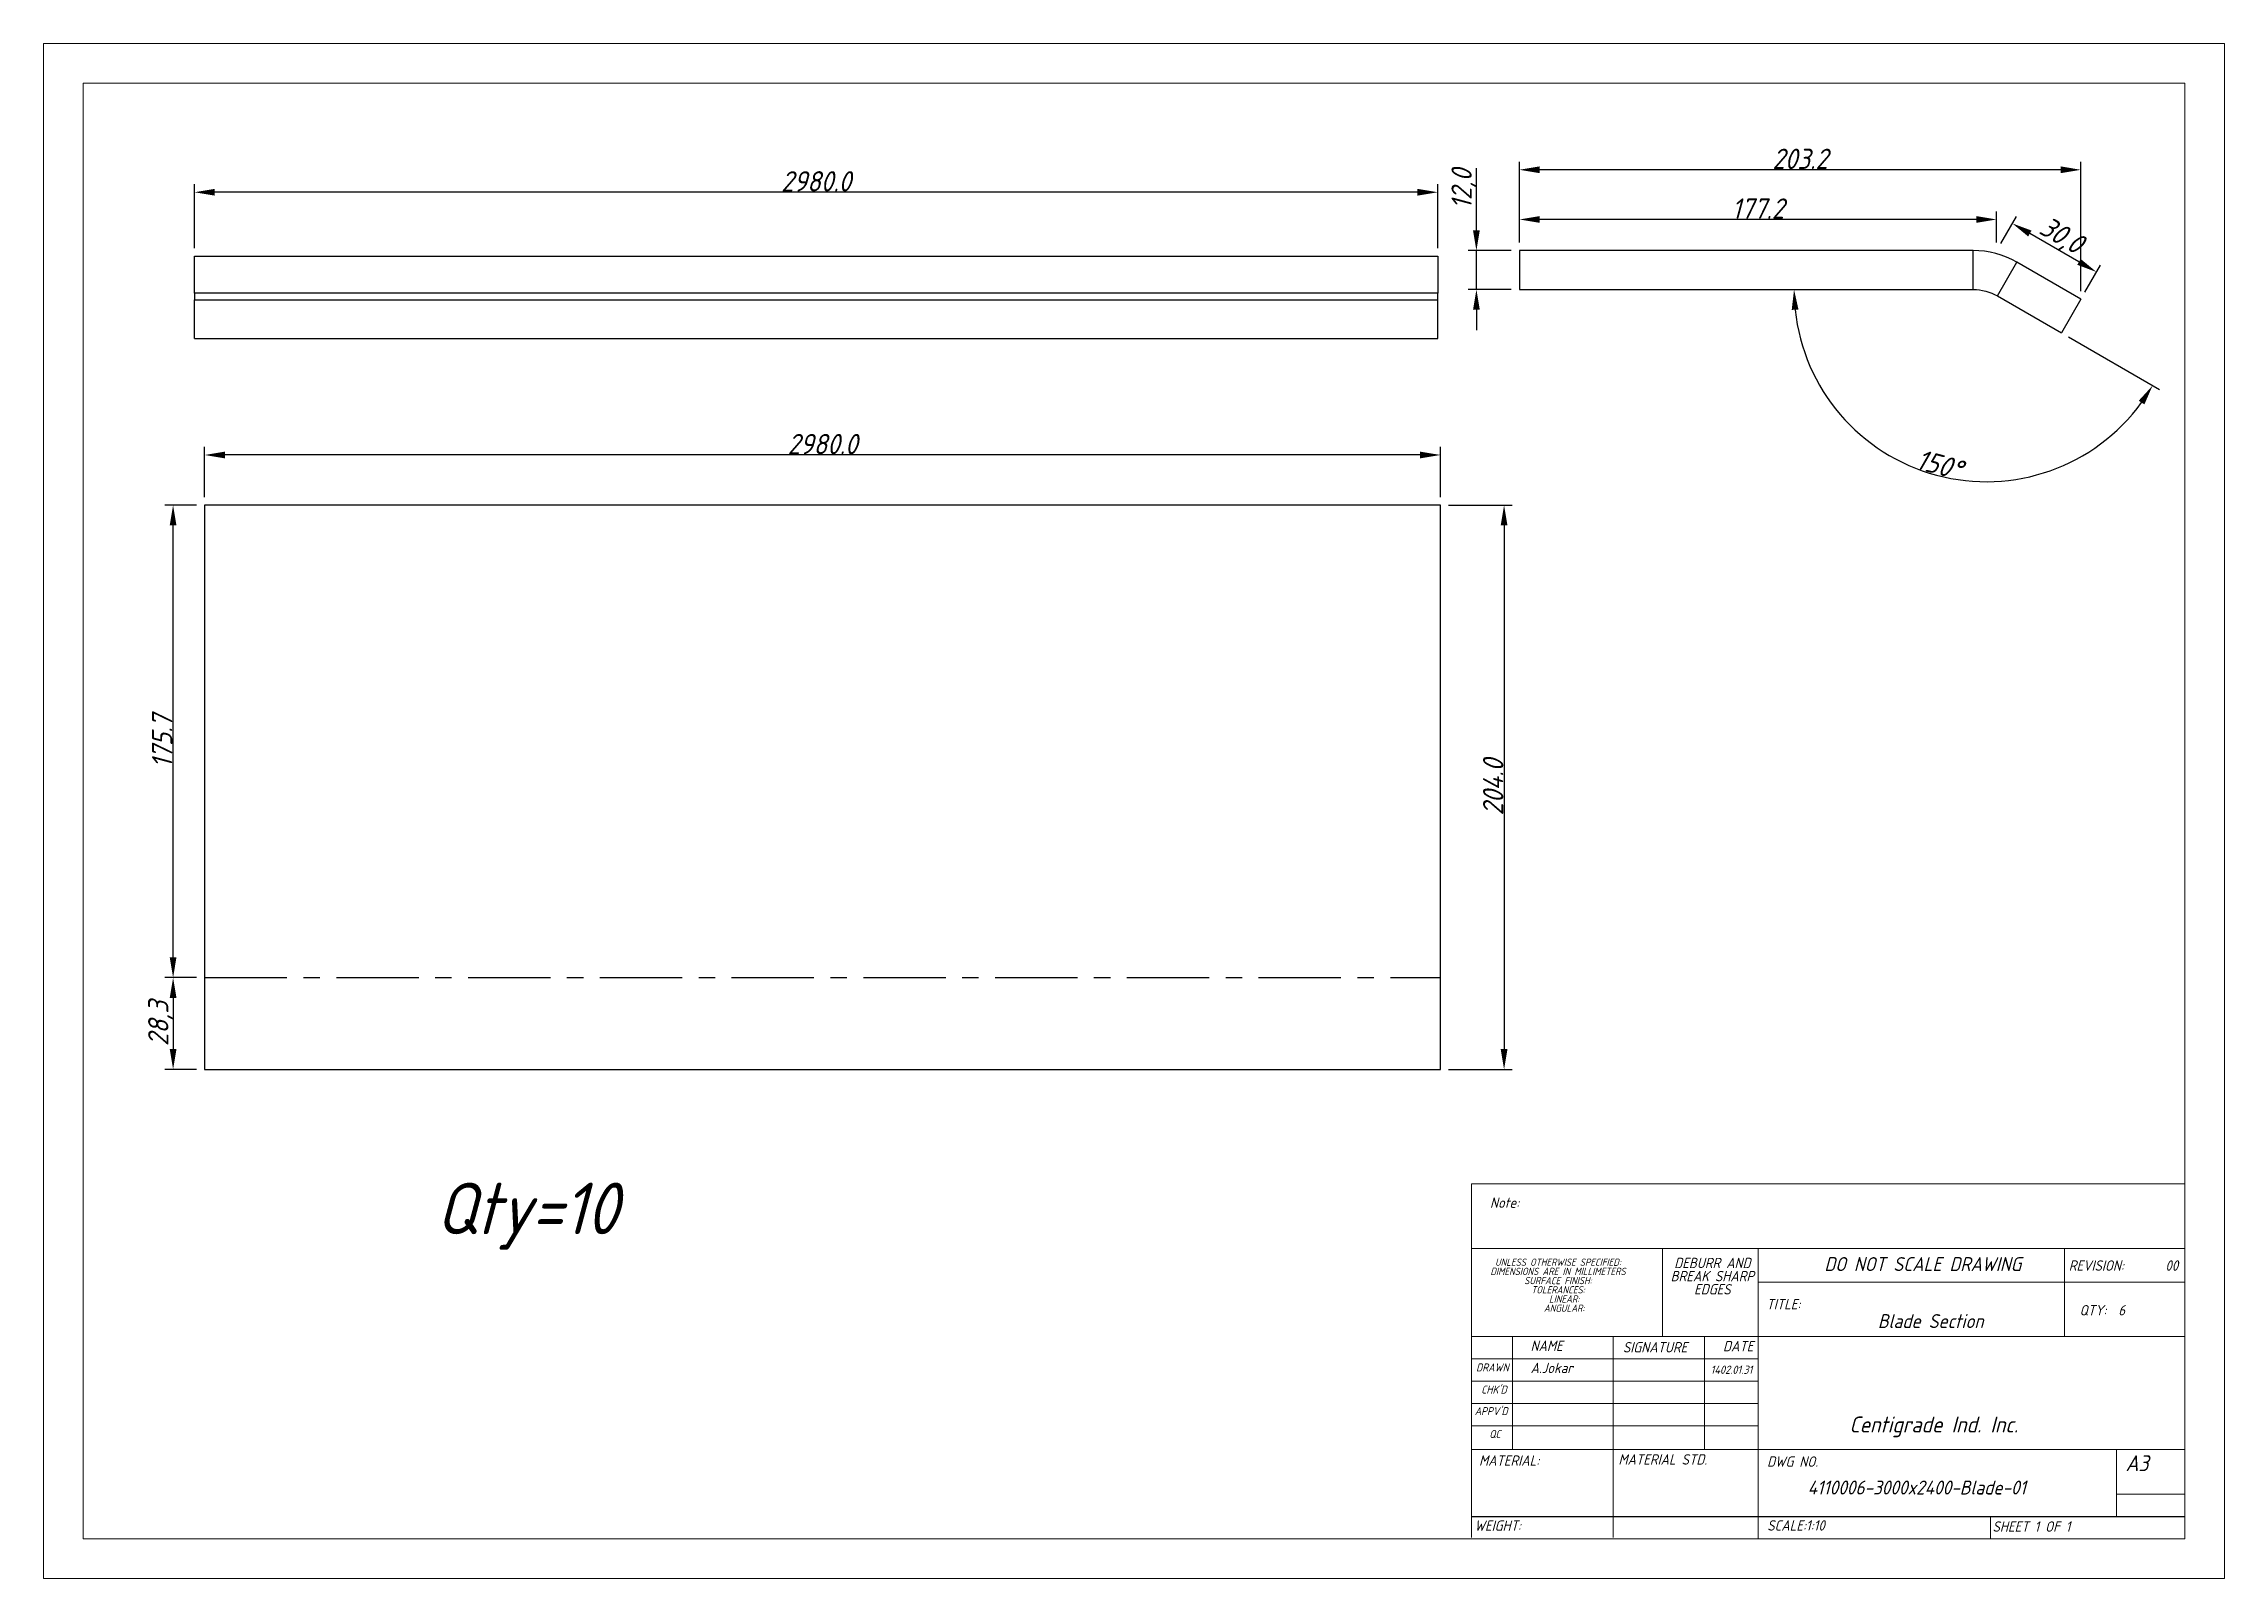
# Model space of a CAD drawing. Header units: millimetres. Extents: x -1142 to 2568, y 2116 to 2589.
# Drawn here: x 1102 to 1775, y 2116 to 2589 of the extents above; entities that cross this region are included whole.
import ezdxf

# ---------------------------------------------------------------- set-up
doc = ezdxf.new("R2010")
doc.units = ezdxf.units.MM
doc.header["$LTSCALE"] = 2
doc.header["$PDSIZE"] = -1
doc.linetypes.add('CENTERX2', pattern=[20.32, 12.7, -2.54, 2.54, -2.54])
doc.linetypes.add('SLD-Solid', pattern=[0])
doc.styles.add('GENISO', font='geniso.shx', dxfattribs={"oblique": 15})
doc.dimstyles.new('Scale', dxfattribs={"dimscale": 2.5, "dimtxt": 2.5, "dimasz": 2.5, "dimexe": 1, "dimexo": 1, "dimgap": 0.1, "dimtad": 1, "dimdec": 1, "dimzin": 0, "dimtxsty": 'GENISO', "dimcen": 2.5, "dimclrd": 1, "dimclre": 1, "dimclrt": 256, "dimadec": 0, "dimazin": 0, "dimtfac": 1, "dimtdec": 1, "dimtmove": 0, "dimatfit": 3, "dimfxl": 1, "dimtzin": 0, "dimlwd": -1, "dimlwe": -1, "dimarcsym": 0})

msp = doc.modelspace()

# ---------------------------------------------------------------- texts
at = {"style": 'GENISO', "oblique": 15}
msp.add_text('Qty=10', height=15.911, dxfattribs=at).set_placement((1223.1, 2221.81))
at = {"attachment_point": 5, "style": 'GENISO'}
for s, insert, char_height in [('Note:', (1552.77, 2231.53), 3.196), ('UNLESS OTHERWISE SPECIFIED:', (1569.24, 2213.17), 2.237), ('DEBURR AND', (1616.85, 2212.93), 3.196), ('DO NOT SCALE DRAWING', (1681.77, 2212.59), 4.302), ('REVISION:       00', (1743.66, 2212.14), 3.1958), ('DIMENSIONS ARE IN MILLIMETERS', (1569.24, 2210.34), 2.237), ('SURFACE FINISH:', (1569.24, 2207.5), 2.237), ('BREAK SHARP', (1616.85, 2208.88), 3.1958), ('EDGES', (1616.85, 2204.82), 3.196), ('TOLERANCES:', (1569.24, 2204.66), 2.237), ('ANGULAR:', (1571.16, 2198.99), 2.237), ('LINEAR:', (1571.16, 2201.83), 2.237), ('TITLE:', (1638.78, 2200.25), 3.196), ('QTY:  6', (1737.14, 2198.36), 3.196), ('Blade Section', (1684.19, 2195.01), 4.302), ('NAME', (1565.73, 2187.39), 3.196), ('SIGNATURE', (1599.19, 2186.94), 3.196), ('DATE', (1624.82, 2187.29), 3.196), ('DRAWN', (1549.01, 2180.72), 2.458), ('A.Jokar', (1567.3, 2180.56), 3.196), ('1402.01.31', (1622.75, 2180.01), 2.557), ("CHK'D", (1549.49, 2173.88), 2.458), ("APPV'D", (1548.62, 2167.24), 2.458), ('QC', (1549.79, 2160.19), 2.458), ('Centigrade Ind. Inc.', (1685.13, 2162.38), 4.9166), ('MATERIAL:', (1554.17, 2151.99), 3.196), ('MATERIAL STD.', (1601.55, 2152.35), 3.1958), ('DWG NO.', (1641.59, 2151.68), 3.196), ('A3', (1747.84, 2151.18), 4.917), ('4110006-3000x2400-Blade-01', (1679.9, 2143.68), 4.302), ('WEIGHT:', (1550.66, 2131.92), 3.196), ('SCALE:1:10', (1642.65, 2131.99), 3.196), ('SHEET 1 OF 1', (1715.28, 2131.65), 3.1958)]:
    msp.add_mtext(s, dxfattribs=dict(at, insert=insert, char_height=char_height))

# ---------------------------------------------------------------- blocks, each defined once
blk = doc.blocks.new('*D33')
at = {"color": 1, "transparency": 16777216}
for p, q in [((1148.64, 2525.88), (1148.64, 2545.63)), ((1525.9, 2543.13), (1154.89, 2543.13)), ((1532.15, 2525.88), (1532.15, 2545.63))]:
    blk.add_line(p, q, dxfattribs=at)
for points in [[(1154.89, 2544.18), (1154.89, 2542.09), (1148.64, 2543.13)], [(1525.9, 2544.18), (1525.9, 2542.09), (1532.15, 2543.13)]]:
    blk.add_solid(points, dxfattribs=at)
at = {"layer": 'Defpoints', "color": 0, "transparency": 16777216}
for p in [(1148.64, 2543.13), (1148.64, 2523.38), (1532.15, 2523.38)]:
    blk.add_point(p, dxfattribs=at)
at = {"transparency": 16777216, "insert": (1340.4, 2546.51), "char_height": 6.25, "attachment_point": 5, "style": 'GENISO'}
blk.add_mtext('2980.0', dxfattribs=at)
blk = doc.blocks.new('*D34')
at = {"color": 1, "transparency": 16777216}
for p, q in [((1557.32, 2527.65), (1557.32, 2552.56)), ((1724.27, 2550.06), (1563.57, 2550.06)), ((1730.52, 2512.65), (1730.52, 2552.56))]:
    blk.add_line(p, q, dxfattribs=at)
for points in [[(1563.57, 2551.11), (1563.57, 2549.02), (1557.32, 2550.06)], [(1724.27, 2551.11), (1724.27, 2549.02), (1730.52, 2550.06)]]:
    blk.add_solid(points, dxfattribs=at)
at = {"layer": 'Defpoints', "color": 0, "transparency": 16777216}
for p in [(1557.32, 2550.06), (1557.32, 2525.15), (1730.52, 2510.15)]:
    blk.add_point(p, dxfattribs=at)
at = {"transparency": 16777216, "insert": (1643.92, 2553.44), "char_height": 6.25, "attachment_point": 5, "style": 'GENISO'}
blk.add_mtext('203.2', dxfattribs=at)
blk = doc.blocks.new('*D35')
at = {"color": 1, "transparency": 16777216}
for p, q in [((1705.79, 2527.32), (1710.62, 2535.69)), ((1729.94, 2521.65), (1714.79, 2530.4)), ((1731.77, 2512.32), (1736.61, 2520.69))]:
    blk.add_line(p, q, dxfattribs=at)
for points in [[(1715.31, 2531.31), (1714.27, 2529.5), (1709.37, 2533.53)], [(1730.46, 2522.56), (1729.42, 2520.75), (1735.36, 2518.53)]]:
    blk.add_solid(points, dxfattribs=at)
at = {"layer": 'Defpoints', "color": 0, "transparency": 16777216}
for p in [(1709.37, 2533.53), (1704.54, 2525.15), (1730.52, 2510.15)]:
    blk.add_point(p, dxfattribs=at)
at = {"transparency": 16777216, "insert": (1724.29, 2529.36), "char_height": 6.25, "attachment_point": 5, "rotation": 330, "style": 'GENISO'}
blk.add_mtext('30,0', dxfattribs=at)
blk = doc.blocks.new('*D36')
at = {"color": 1, "transparency": 16777216}
for p, q in [((1557.32, 2527.65), (1557.32, 2537.24)), ((1704.54, 2527.65), (1704.54, 2537.24)), ((1698.29, 2534.74), (1563.57, 2534.74))]:
    blk.add_line(p, q, dxfattribs=at)
for points in [[(1563.57, 2535.78), (1563.57, 2533.7), (1557.32, 2534.74)], [(1698.29, 2535.78), (1698.29, 2533.7), (1704.54, 2534.74)]]:
    blk.add_solid(points, dxfattribs=at)
at = {"layer": 'Defpoints', "color": 0, "transparency": 16777216}
for p in [(1557.32, 2534.74), (1557.32, 2525.15), (1704.54, 2525.15)]:
    blk.add_point(p, dxfattribs=at)
at = {"transparency": 16777216, "insert": (1630.93, 2538.11), "char_height": 6.25, "attachment_point": 5, "style": 'GENISO'}
blk.add_mtext('177.2', dxfattribs=at)
blk = doc.blocks.new('*D37')
at = {"color": 1, "transparency": 16777216}
for p, q in [((1544.07, 2531.4), (1544.07, 2550.59)), ((1554.82, 2525.15), (1541.57, 2525.15)), ((1544.07, 2513.15), (1544.07, 2525.15)), ((1554.82, 2513.15), (1541.57, 2513.15)), ((1544.07, 2506.9), (1544.07, 2500.65))]:
    blk.add_line(p, q, dxfattribs=at)
for points in [[(1543.03, 2531.4), (1545.11, 2531.4), (1544.07, 2525.15)], [(1543.03, 2506.9), (1545.11, 2506.9), (1544.07, 2513.15)]]:
    blk.add_solid(points, dxfattribs=at)
at = {"layer": 'Defpoints', "color": 0, "transparency": 16777216}
for p in [(1544.07, 2525.15), (1557.32, 2525.15), (1557.32, 2513.15)]:
    blk.add_point(p, dxfattribs=at)
at = {"transparency": 16777216, "insert": (1540.23, 2544.12), "char_height": 6.25, "attachment_point": 5, "rotation": 90, "style": 'GENISO'}
blk.add_mtext('12,0', dxfattribs=at)
blk = doc.blocks.new('*D38')
at = {"color": 1, "transparency": 16777216}
blk.add_line((1726.68, 2498.51), (1754.81, 2482.27), dxfattribs=at)
blk.add_arc((1701.32, 2513.15), 59.27, 186.04488, 323.95512, dxfattribs=at)
for points in [[(1641.34, 2506.85), (1643.42, 2506.96), (1642.05, 2513.15)], [(1748.37, 2478.84), (1750.12, 2477.71), (1752.65, 2483.52)]]:
    blk.add_solid(points, dxfattribs=at)
at = {"layer": 'Defpoints', "color": 0, "transparency": 16777216}
for p in [(1557.32, 2513.15), (1697.3, 2513.15), (1704.8, 2511.14), (1724.52, 2499.76), (1663.23, 2467.75)]:
    blk.add_point(p, dxfattribs=at)
at = {"transparency": 16777216, "insert": (1686.86, 2459.16), "char_height": 6.25, "attachment_point": 5, "rotation": 345, "style": 'GENISO'}
blk.add_mtext('150°', dxfattribs=at)
blk = doc.blocks.new('*D39')
at = {"color": 1, "transparency": 16777216}
for p, q in [((1535.47, 2446.64), (1555.11, 2446.64)), ((1552.61, 2440.39), (1552.61, 2278.89)), ((1535.47, 2272.64), (1555.11, 2272.64))]:
    blk.add_line(p, q, dxfattribs=at)
for points in [[(1551.57, 2440.39), (1553.66, 2440.39), (1552.61, 2446.64)], [(1551.57, 2278.89), (1553.66, 2278.89), (1552.61, 2272.64)]]:
    blk.add_solid(points, dxfattribs=at)
at = {"layer": 'Defpoints', "color": 0, "transparency": 16777216}
for p in [(1532.97, 2446.64), (1532.97, 2272.64), (1552.61, 2272.64)]:
    blk.add_point(p, dxfattribs=at)
at = {"transparency": 16777216, "insert": (1549.24, 2359.64), "char_height": 6.25, "attachment_point": 5, "rotation": 90, "style": 'GENISO'}
blk.add_mtext('204.0', dxfattribs=at)
blk = doc.blocks.new('*D40')
at = {"color": 1, "transparency": 16777216}
for p, q in [((1151.78, 2449.14), (1151.78, 2464.61)), ((1526.72, 2462.11), (1158.03, 2462.11)), ((1532.97, 2449.14), (1532.97, 2464.61))]:
    blk.add_line(p, q, dxfattribs=at)
for points in [[(1158.03, 2463.15), (1158.03, 2461.07), (1151.78, 2462.11)], [(1526.72, 2463.15), (1526.72, 2461.07), (1532.97, 2462.11)]]:
    blk.add_solid(points, dxfattribs=at)
at = {"layer": 'Defpoints', "color": 0, "transparency": 16777216}
for p in [(1151.78, 2462.11), (1151.78, 2446.64), (1532.97, 2446.64)]:
    blk.add_point(p, dxfattribs=at)
at = {"transparency": 16777216, "insert": (1342.38, 2465.48), "char_height": 6.25, "attachment_point": 5, "style": 'GENISO'}
blk.add_mtext('2980.0', dxfattribs=at)
blk = doc.blocks.new('*D41')
at = {"color": 1, "transparency": 16777216}
for p, q in [((1149.28, 2300.94), (1139.56, 2300.94)), ((1142.06, 2294.69), (1142.06, 2278.89)), ((1149.28, 2272.64), (1139.56, 2272.64))]:
    blk.add_line(p, q, dxfattribs=at)
for points in [[(1141.02, 2294.69), (1143.1, 2294.69), (1142.06, 2300.94)], [(1141.02, 2278.89), (1143.1, 2278.89), (1142.06, 2272.64)]]:
    blk.add_solid(points, dxfattribs=at)
at = {"layer": 'Defpoints', "color": 0, "transparency": 16777216}
for p in [(1151.78, 2300.94), (1142.06, 2272.64), (1151.78, 2272.64)]:
    blk.add_point(p, dxfattribs=at)
at = {"transparency": 16777216, "insert": (1138.22, 2286.79), "char_height": 6.25, "attachment_point": 5, "rotation": 90, "style": 'GENISO'}
blk.add_mtext('28,3', dxfattribs=at)
blk = doc.blocks.new('*D42')
at = {"color": 1, "transparency": 16777216}
for p, q in [((1149.28, 2446.64), (1139.56, 2446.64)), ((1142.06, 2307.19), (1142.06, 2440.39)), ((1149.28, 2300.94), (1139.56, 2300.94))]:
    blk.add_line(p, q, dxfattribs=at)
for points in [[(1141.02, 2440.39), (1143.1, 2440.39), (1142.06, 2446.64)], [(1141.02, 2307.19), (1143.1, 2307.19), (1142.06, 2300.94)]]:
    blk.add_solid(points, dxfattribs=at)
at = {"layer": 'Defpoints', "color": 0, "transparency": 16777216}
for p in [(1142.06, 2446.64), (1151.78, 2446.64), (1151.78, 2300.94)]:
    blk.add_point(p, dxfattribs=at)
at = {"transparency": 16777216, "insert": (1138.69, 2373.79), "char_height": 6.25, "attachment_point": 5, "rotation": 90, "style": 'GENISO'}
blk.add_mtext('175.7', dxfattribs=at)

# ---------------------------------------------------------------- dimensions: what is measured, and where the dimension line sits
for base, p1, p2, text, picture, middle in [((1557.32, 2550.06), (1730.52, 2510.15), (1557.32, 2525.15), '203.2', '*D34', (1643.92, 2553.44)), ((1148.64, 2543.13), (1532.15, 2523.38), (1148.64, 2523.38), '2980.0', '*D33', (1340.4, 2546.51)), ((1557.32, 2534.74), (1704.54, 2525.15), (1557.32, 2525.15), '177.2', '*D36', (1630.93, 2538.11)), ((1151.78, 2462.11), (1532.97, 2446.64), (1151.78, 2446.64), '2980.0', '*D40', (1342.38, 2465.48))]:
    dim = msp.add_linear_dim(base=base, p1=p1, p2=p2, text=text, dimstyle='Scale')
    dim.commit()
    dim.dimension.update_dxf_attribs({"geometry": picture, "text_midpoint": middle})
for base, p1, p2, picture, middle in [((1544.07, 2525.15), (1557.32, 2513.15), (1557.32, 2525.15), '*D37', (1540.23, 2544.12)), ((1142.06, 2272.64), (1151.78, 2300.94), (1151.78, 2272.64), '*D41', (1138.22, 2286.79))]:
    dim = msp.add_linear_dim(base=base, p1=p1, p2=p2, angle=90, dimstyle='Scale')
    dim.commit()
    dim.dimension.update_dxf_attribs({"geometry": picture, "text_midpoint": middle})
dim = msp.add_aligned_dim(p1=(1730.52, 2510.15), p2=(1704.54, 2525.15), distance=-9.68, dimstyle='Scale')
dim.commit()
dim.dimension.update_dxf_attribs({"geometry": '*D35', "text_midpoint": (1724.29, 2529.36)})
dim = msp.add_angular_dim_2l(base=(1663.23, 2467.75), line1=((1557.32, 2513.15), (1697.3, 2513.15)), line2=((1704.8, 2511.14), (1724.52, 2499.76)), dimstyle='Scale')
dim.commit()
dim.dimension.update_dxf_attribs({"geometry": '*D38', "text_midpoint": (1686.86, 2459.16)})
for base, p1, p2, text, picture, middle in [((1142.06, 2446.64), (1151.78, 2300.94), (1151.78, 2446.64), '175.7', '*D42', (1138.69, 2373.79)), ((1552.61, 2272.64), (1532.97, 2446.64), (1532.97, 2272.64), '204.0', '*D39', (1549.24, 2359.64))]:
    dim = msp.add_linear_dim(base=base, p1=p1, p2=p2, angle=90, text=text, dimstyle='Scale')
    dim.commit()
    dim.dimension.update_dxf_attribs({"geometry": picture, "text_midpoint": middle})

# ---------------------------------------------------------------- linework, layer by layer
at = {"color": 7, "linetype": 'Continuous', "lineweight": 25}
for p, q in [((1148.64, 2523.38), (1532.15, 2523.38)), ((1148.64, 2512), (1148.64, 2523.38)), ((1532.15, 2523.38), (1532.15, 2512)), ((1557.32, 2525.15), (1557.32, 2513.15)), ((1697.3, 2513.15), (1697.3, 2525.15)), ((1704.8, 2511.14), (1710.8, 2521.53)), ((1532.15, 2512), (1148.64, 2512)), ((1148.64, 2512), (1148.64, 2509.99)), ((1148.64, 2509.99), (1532.15, 2509.99)), ((1148.64, 2497.99), (1148.64, 2509.99)), ((1532.15, 2509.99), (1532.15, 2512)), ((1532.15, 2497.99), (1532.15, 2509.99)), ((1730.52, 2510.15), (1724.52, 2499.76)), ((1148.64, 2497.99), (1532.15, 2497.99))]:
    msp.add_line(p, q, dxfattribs=at)
for p, q in [((1532.97, 2446.64), (1151.78, 2446.64)), ((1151.78, 2446.64), (1151.78, 2272.64)), ((1532.97, 2272.64), (1532.97, 2446.64)), ((1151.78, 2272.64), (1532.97, 2272.64)), ((1542.52, 2134.71), (1762.64, 2134.71))]:
    msp.add_line(p, q)
at = {"linetype": 'CENTERX2'}
msp.add_line((1151.78, 2300.94), (1532.97, 2300.94), dxfattribs=at)
at = {"color": 7, "linetype": 'SLD-Solid', "lineweight": 0}
for p, q in [((1542.52, 2237.39), (1762.64, 2237.39)), ((1542.52, 2237.39), (1542.52, 2217.38)), ((1542.52, 2217.38), (1762.64, 2217.38)), ((1542.52, 2217.38), (1542.52, 2128.23)), ((1601.52, 2217.38), (1601.52, 2190.23)), ((1631.02, 2217.38), (1631.02, 2127.82)), ((1725.5, 2190.23), (1725.5, 2217.38)), ((1762.64, 2207.05), (1631.02, 2207.05)), ((1762.64, 2190.23), (1542.52, 2190.23)), ((1555.16, 2190.23), (1555.16, 2155.38)), ((1586.27, 2190.23), (1586.27, 2128.23)), ((1614.48, 2190.23), (1614.48, 2155.38)), ((1631.02, 2128.23), (1631.02, 2190.23)), ((1631.02, 2183.34), (1542.52, 2183.34)), ((1631.02, 2176.45), (1542.52, 2176.45)), ((1631.02, 2169.56), (1542.52, 2169.56)), ((1631.02, 2162.67), (1542.52, 2162.67)), ((1559.38, 2155.38), (1542.52, 2155.38)), ((1559.38, 2155.38), (1762.64, 2155.38)), ((1741.56, 2134.71), (1741.56, 2155.38)), ((1762.64, 2141.6), (1741.56, 2141.6)), ((1702.66, 2127.82), (1702.66, 2134.71))]:
    msp.add_line(p, q, dxfattribs=at)
for points in [[(1102.12, 2588.97), (1774.79, 2588.97), (1774.79, 2115.67), (1102.12, 2115.67)], [(1114.28, 2576.81), (1762.64, 2576.81), (1762.64, 2127.82), (1114.28, 2127.82)]]:
    msp.add_lwpolyline(points, close=True, dxfattribs=at)
at = {"color": 7, "linetype": 'Continuous', "lineweight": 25}
for points in [[(1730.52, 2510.15), (1710.8, 2521.53, 0.131652), (1697.3, 2525.15), (1557.32, 2525.15)], [(1557.32, 2513.15), (1697.3, 2513.15, -0.131652), (1704.8, 2511.14), (1724.52, 2499.76)]]:
    msp.add_lwpolyline(points, format="xyb", dxfattribs=at)

msp.set_redraw_order([(e.dxf.handle, doc.entitydb.next_handle()) for e in msp.query("TEXT MTEXT ATTDEF DIMENSION ARC_DIMENSION")])  # texts and dimensions are drawn at this point

doc.saveas('drawing.dxf')
